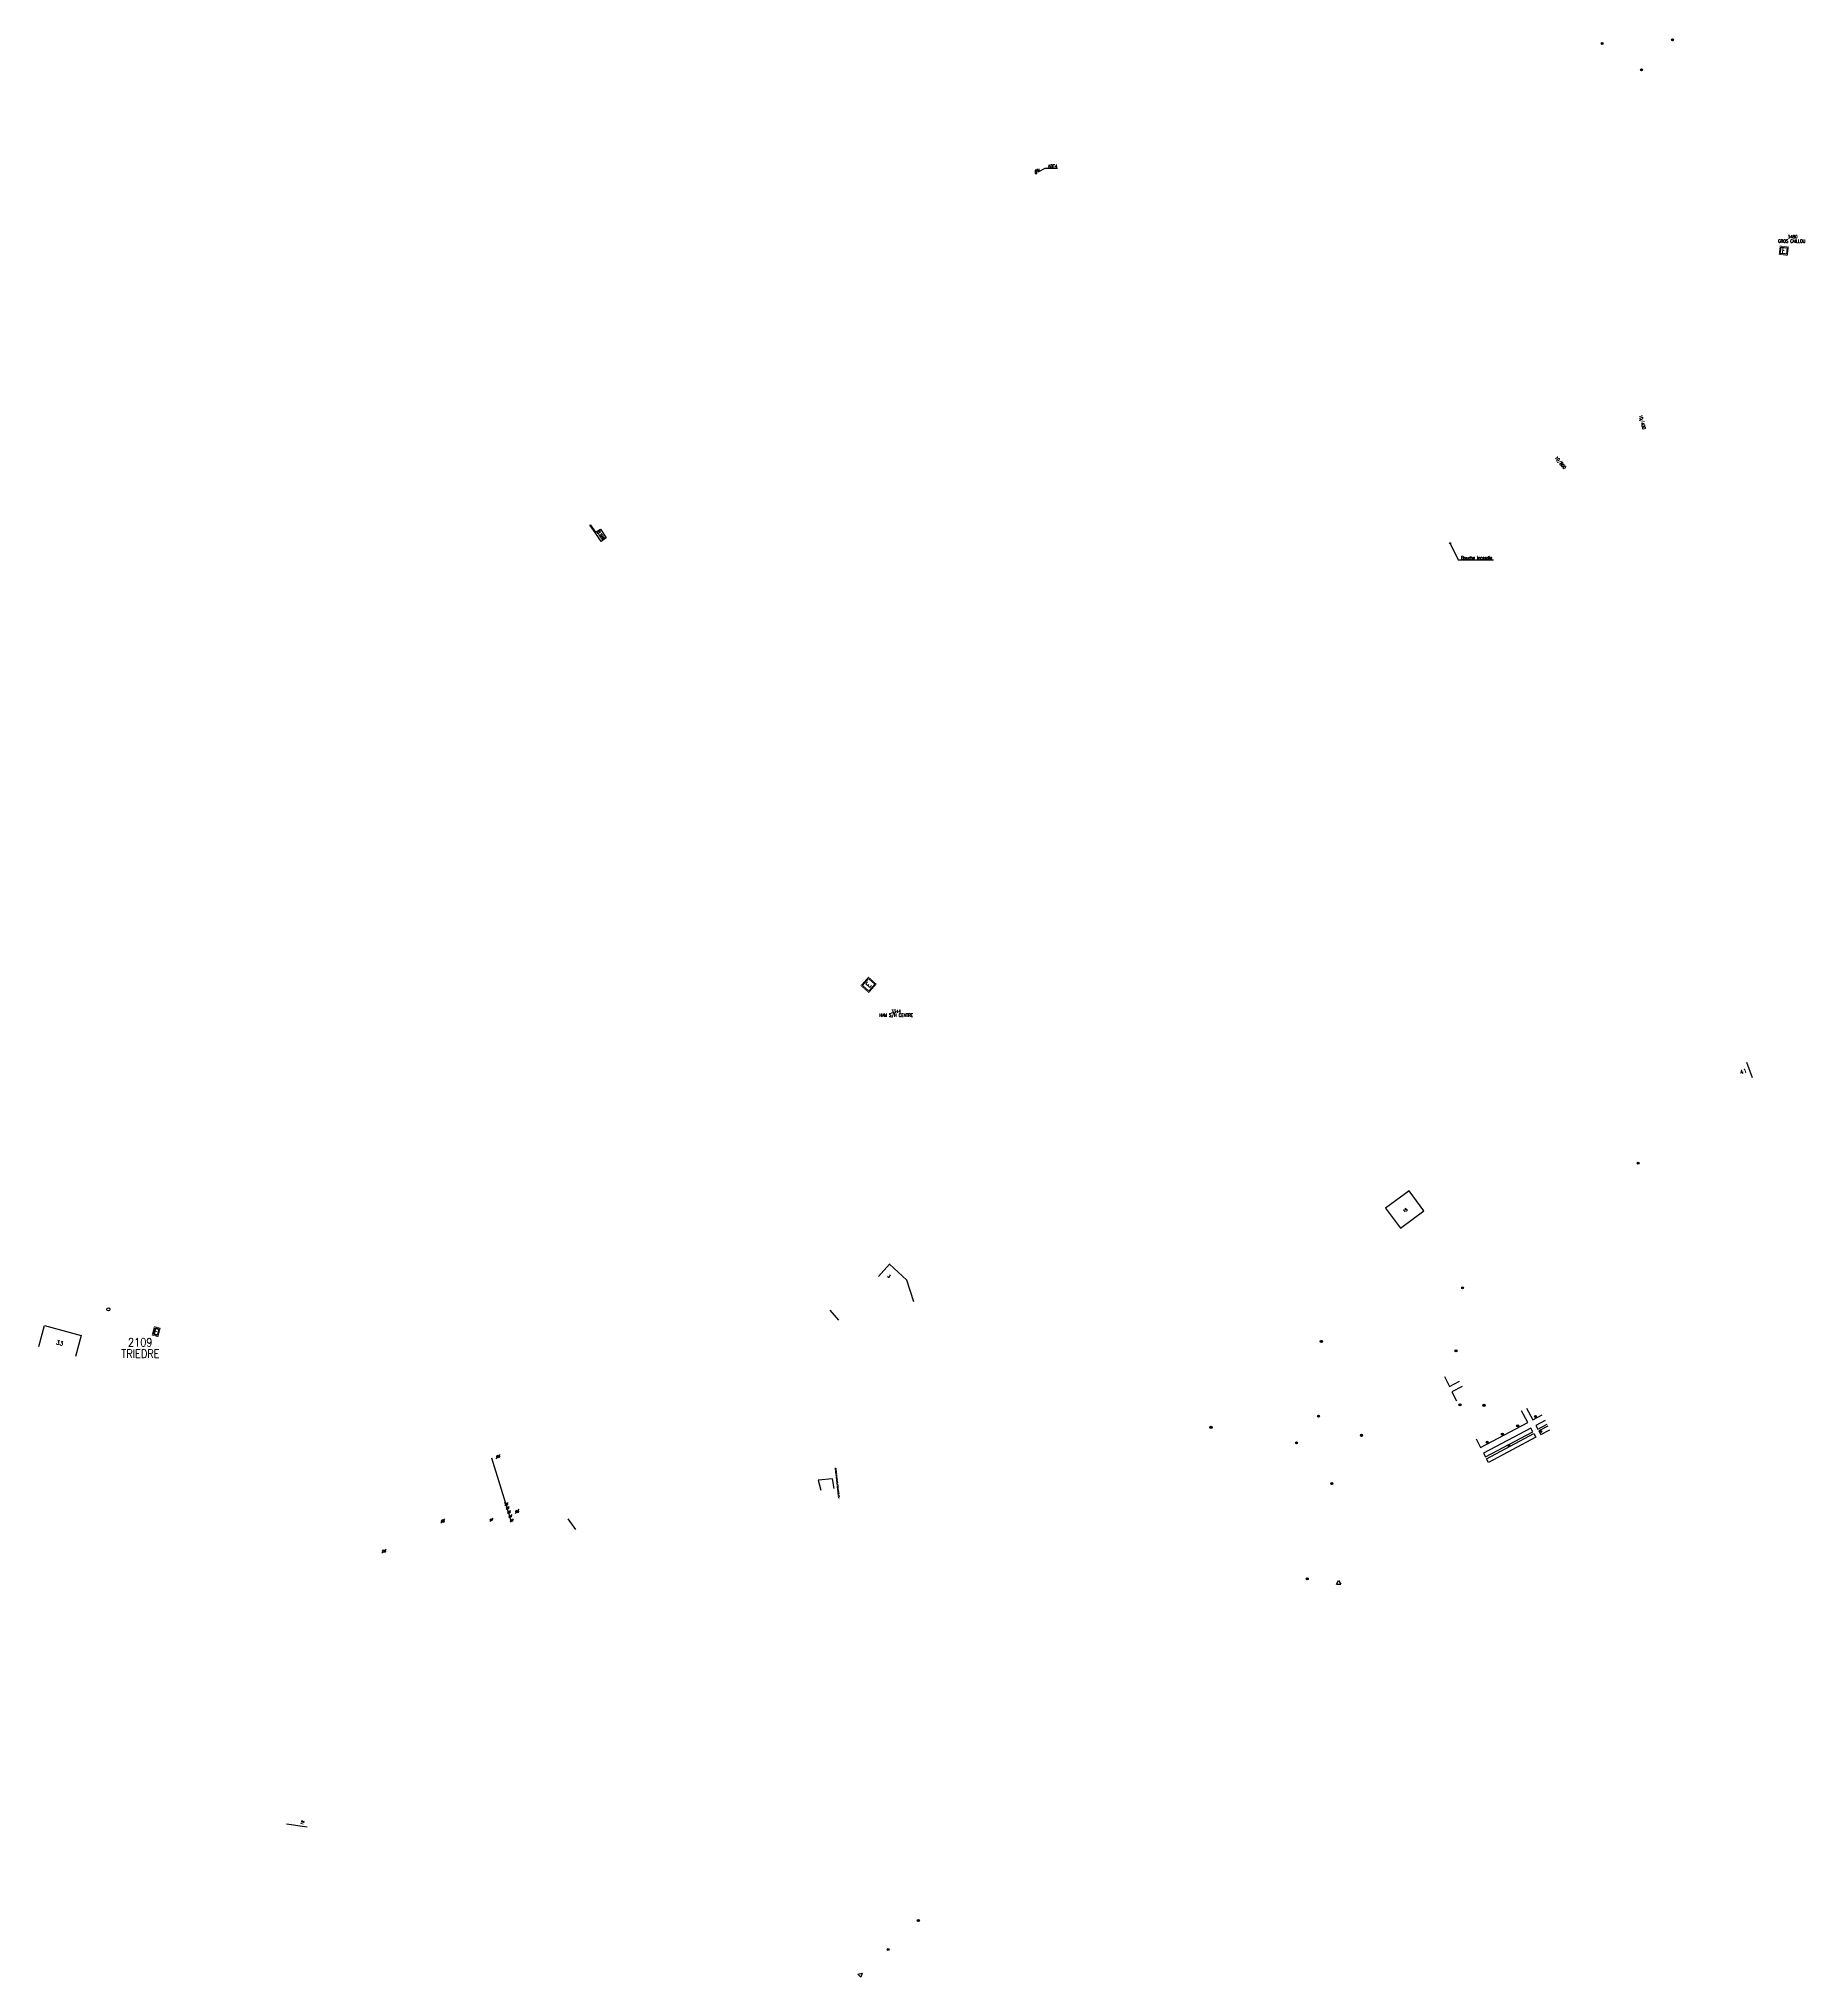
# Model space of a CAD drawing. Header units: millimetres. Extents: x 151046 to 151887, y 112072 to 112996.
import ezdxf
from ezdxf.enums import TextEntityAlignment as Align

# ---------------------------------------------------------------- set-up
doc = ezdxf.new("R2010")
doc.units = ezdxf.units.MM
doc.linetypes.add('DASHED', pattern=[0.75, 0.5, -0.25])
doc.layers.get('0').update_dxf_attribs({"linetype": 'CONTINUOUS'})
for name, color, linetype in [('BB01', 7, 'CONTINUOUS'), ('BB02', 7, 'CONTINUOUS'), ('BB06', 7, 'CONTINUOUS'), ('BB08', 7, 'CONTINUOUS'), ('BF 02', 252, 'CONTINUOUS'), ('br 06', 252, 'CONTINUOUS'), ('br02', 7, 'CONTINUOUS'), ('BR12', 7, 'CONTINUOUS'), ('M_200', 7, 'CONTINUOUS'), ('W0008', 7, 'CONTINUOUS'), ('W0100', 7, 'CONTINUOUS'), ('W0112', 1, 'DASHED'), ('W0400', 7, 'CONTINUOUS'), ('W0430', 7, 'CONTINUOUS'), ('W0454', 7, 'CONTINUOUS'), ('W0469', 7, 'CONTINUOUS'), ('W0471', 7, 'CONTINUOUS'), ('W0473', 7, 'CONTINUOUS'), ('W0856', 7, 'CONTINUOUS'), ('W0991', 7, 'CONTINUOUS'), ('W1102', 7, 'CONTINUOUS')]:
    doc.layers.add(name, color=color, linetype=linetype)
doc.styles.add('B_ROMANS', font='ROMANS.shx', dxfattribs={"width": 0.75})
doc.styles.add('M_ROMANS', font='ROMANS.shx', dxfattribs={"width": 0.75})
doc.styles.get("Standard").update_dxf_attribs({"font": 'romans.shx', "width": 0.85})
doc.dimstyles.get("Standard").update_dxf_attribs({"dimtxt": 1.5, "dimasz": 1.2, "dimexe": 0.625, "dimexo": 0.625, "dimgap": 0.25, "dimtad": 1, "dimdec": 1, "dimzin": 0, "dimdsep": 46, "dimtxsty": 'Standard', "dimcen": -0.5, "dimadec": 0, "dimazin": 0, "dimtfac": 1, "dimtdec": 1, "dimtmove": 0, "dimatfit": 3, "dimfxl": 0, "dimtolj": 1, "dimtzin": 0, "dimarcsym": 0})

# ---------------------------------------------------------------- blocks, each defined once
blk = doc.blocks.new('Br0601')
at = {"color": 0, "linetype": 'Continuous'}
blk.add_circle((0, 0), 0.75, dxfattribs=at)
blk = doc.blocks.new('Br1201')
at = {"color": 0, "linetype": 'Continuous'}
for p, q in [((-1, -0.58), (0, 1.15)), ((0, 1.15), (1, -0.58)), ((-1, -0.58), (1, -0.58))]:
    blk.add_line(p, q, dxfattribs=at)
blk = doc.blocks.new('M_200_56')
at = {"color": 0, "linetype": 'Continuous', "const_width": 0.35, "flags": 128}
blk.add_lwpolyline([(2, 2), (2, -2), (-2, -2), (-2, 2)], close=True, dxfattribs=at)
at = {"color": 0, "linetype": 'Continuous'}
blk.add_lwpolyline([(-1.5, 1.5), (1.5, 1.5), (1.5, -1.5), (-1.5, -1.5)], close=True, dxfattribs=at)
at = {"color": 0, "linetype": 'Continuous', "width": 0.85}
blk.add_text('E', height=2.5, dxfattribs=at).set_placement((0, 0), align=Align.MIDDLE_CENTER)
for tag, p in [('NUM', (0, 15.06)), ('NOM', (0, 8.65))]:
    blk.add_attdef(tag, text='', height=4, dxfattribs=at).set_placement(p, align=Align.MIDDLE)
at = {"color": 0, "linetype": 'Continuous', "style": 'M_ROMANS', "width": 0.75, "flags": 3}
for tag, p in [('DEF_COUP', (-0.13, -7.49)), ('DEF_LEG', (-0.13, -4.99)), ('DEF_TYPE', (-0.13, -9.99))]:
    blk.add_attdef(tag, text='', height=1.2, dxfattribs=at).set_placement(p, align=Align.MIDDLE)
blk = doc.blocks.new('BR1209')
at = {"color": 0, "linetype": 'Continuous', "flags": 128}
for points in [[(-0.5, 0), (0.5, 0)], [(0, 0.5), (0, -0.5)]]:
    blk.add_lwpolyline(points, dxfattribs=at)
at = {"color": 0, "linetype": 'Continuous'}
blk.add_circle((0, 0), 0.5, dxfattribs=at)
at = {"color": 0, "linetype": 'Continuous', "style": 'B_ROMANS', "width": 0.75}
blk.add_attdef('NUM', text='', height=1.2, dxfattribs=at).set_placement((0, 2), align=Align.MIDDLE)
at = {"color": 0, "linetype": 'Continuous', "style": 'B_ROMANS', "width": 0.75, "flags": 3}
for tag, p in [('DEF_COUP', (0, -12.5)), ('DEF_TYPE', (0, -15)), ('DEF_LEG', (0, -10))]:
    blk.add_attdef(tag, text='', height=1.2, dxfattribs=at).set_placement(p, align=Align.MIDDLE)
blk = doc.blocks.new('*U5')
at = {"layer": 'M_200', "color": 0, "linetype": 'Continuous', "const_width": 0.35, "flags": 128}
blk.add_lwpolyline([(2.93, 4.16), (2.93, 0), (0, 0), (0, 4.16)], close=True, dxfattribs=at)
at = {"layer": 'M_200', "color": 0, "linetype": 'Continuous'}
blk.add_lwpolyline([(0.5, 3.66), (2.43, 3.66), (2.43, 0.5), (0.5, 0.5)], close=True, dxfattribs=at)
at = {"layer": 'M_200', "insert": (1.46, 2.08), "char_height": 2.5, "width": 2.928, "attachment_point": 5}
blk.add_mtext('E', dxfattribs=at)
at = {"layer": 'M_200', "color": 0, "linetype": 'Continuous', "width": 0.85}
for tag, p in [('NUM', (2, 17.06)), ('NOM', (2, 10.65))]:
    blk.add_attdef(tag, text='', height=4, dxfattribs=at).set_placement(p, align=Align.MIDDLE)
at = {"layer": 'M_200', "color": 0, "linetype": 'Continuous', "style": 'M_ROMANS', "width": 0.75, "flags": 3}
for tag, p in [('DEF_COUP', (1.87, -5.49)), ('DEF_TYPE', (1.87, -7.99)), ('DEF_LEG', (1.87, -2.99))]:
    blk.add_attdef(tag, text='', height=1.2, dxfattribs=at).set_placement(p, align=Align.MIDDLE)
blk = doc.blocks.new('T400')
for p, q in [((-0.15, 0.3), (0.15, 0.3)), ((-0.15, -0.25), (-0.15, 0.3)), ((-0.15, 0.15), (0.15, 0.15)), ((-0.15, 0), (0.15, 0)), ((0.15, 0.3), (0.15, -0.25)), ((-0.15, -0.15), (0.15, -0.15)), ((-0.15, -0.25), (-0.15, -0.3)), ((-0.15, -0.3), (0.15, -0.3)), ((0.15, -0.3), (0.15, -0.25))]:
    blk.add_line(p, q)
blk = doc.blocks.new('T454')
for p, q in [((-0.25, 0.25), (0.25, -0.25)), ((-0.25, -0.25), (0.25, 0.25)), ((0.75, 0.75), (0.375, 0.375)), ((-0.375, -0.375), (-0.75, -0.75))]:
    blk.add_line(p, q)
blk.add_ellipse((0, 0), major_axis=(0.354, 0.354), ratio=1, start_param=5.497787143782138, end_param=11.78097245096172)
blk = doc.blocks.new('T473')
for p, q in [((-0.166667, 0.166667), (0.166667, -0.166667)), ((-0.166667, -0.166667), (0.166667, 0.166667)), ((0.500001, 0.500001), (1.000002, 1.000002)), ((-1.000002, -1.000002), (-0.500001, -0.500001))]:
    blk.add_line(p, q)
blk.add_ellipse((0, 0), major_axis=(0.471405, 0.471405), ratio=1, start_param=5.4977871438, end_param=11.780972451)
blk = doc.blocks.new('*U10')
at = {"flags": 128}
for points in [[(0.8, 0.8), (-0.8, 0.8)], [(-0.8, 0.8), (-0.8, 0)], [(0.8, 0.8), (-0.8, 0)], [(-0.8, 0), (0.8, 0)], [(0.8, 0), (0.8, 0.8)], [(0.68, -0.24), (1.48, -0.24)], [(0.68, -0.24), (0.68, -1.04)], [(0.68, -0.64), (1.08, -0.64)], [(0.68, -1.04), (1.48, -1.04)]]:
    blk.add_lwpolyline(points, dxfattribs=at)
blk = doc.blocks.new('T469')
at = {"color": 0, "linetype": 'Continuous', "flags": 128}
for points in [[(-0.35, 0.35), (0.35, -0.35)], [(-0.35, -0.35), (0.35, 0.35)]]:
    blk.add_lwpolyline(points, dxfattribs=at)
at = {"color": 0, "linetype": 'Continuous'}
blk.add_circle((0, 0), 0.5, dxfattribs=at)
blk = doc.blocks.new('*U13')
at = {"layer": 'M_200', "color": 0, "linetype": 'Continuous', "const_width": 0.35, "flags": 128}
blk.add_lwpolyline([(5.42, 5.04), (5.42, 0), (0, 0), (0, 5.04)], close=True, dxfattribs=at)
at = {"layer": 'M_200', "color": 0, "linetype": 'Continuous'}
blk.add_lwpolyline([(0.5, 4.54), (4.92, 4.54), (4.92, 0.5), (0.5, 0.5)], close=True, dxfattribs=at)
at = {"layer": 'M_200', "insert": (2.71, 2.52), "char_height": 2.5, "width": 5.4152, "attachment_point": 5}
blk.add_mtext('E', dxfattribs=at)
at = {"layer": 'M_200', "color": 0, "linetype": 'Continuous', "width": 0.85}
for tag, p in [('NUM', (2, 17.06)), ('NOM', (2, 10.65))]:
    blk.add_attdef(tag, text='', height=4, dxfattribs=at).set_placement(p, align=Align.MIDDLE)
at = {"layer": 'M_200', "color": 0, "linetype": 'Continuous', "style": 'M_ROMANS', "width": 0.75, "flags": 3}
for tag, p in [('DEF_COUP', (1.87, -5.49)), ('DEF_TYPE', (1.87, -7.99)), ('DEF_LEG', (1.87, -2.99))]:
    blk.add_attdef(tag, text='', height=1.2, dxfattribs=at).set_placement(p, align=Align.MIDDLE)
blk = doc.blocks.new('T856')
for p, q in [((-0.125, 0), (0.125, 0)), ((0, 0.125), (0, -0.125))]:
    blk.add_line(p, q)
blk.add_ellipse((0, 0), major_axis=(-0.177, 0.177), ratio=1, start_param=3.9269908, end_param=10.2101761)

msp = doc.modelspace()

# ---------------------------------------------------------------- linework, layer by layer
at = {"layer": 'BB01', "color": 252, "flags": 128}
msp.add_lwpolyline([(151311.11, 112760.48), (151313.59, 112762.17), (151316.4, 112758.03), (151313.92, 112756.34)], close=True, dxfattribs=at)
at = {"layer": 'BB01', "color": 252, "linetype": 'Continuous', "flags": 128}
msp.add_lwpolyline([(151045.87, 112372.48), (151048.55, 112382.51), (151066.1, 112377.82), (151063.42, 112367.79)], dxfattribs=at)
at = {"layer": 'BB02', "color": 252, "flags": 128}
msp.add_lwpolyline([(151862.79, 112500.61), (151860.17, 112507.85)], dxfattribs=at)
at = {"layer": 'BF 02', "color": 252, "flags": 128}
for points in [[(151311.11, 112760.48), (151308.75, 112763.95), (151308.88, 112764.42)], [(151311.36, 112760.65), (151309.08, 112764.01), (151309.17, 112764.34)]]:
    msp.add_lwpolyline(points, dxfattribs=at)
at = {"layer": 'br02', "color": 252, "flags": 128}
for points in [[(151715.94, 112358.17), (151718.41, 112353.37), (151723.19, 112355.93)], [(151724.37, 112353.48), (151719.54, 112350.93), (151721.75, 112346.62)], [(151755.1, 112343.16), (151758.09, 112337.55), (151762.5, 112339.9)], [(151731.07, 112328.44), (151733.2, 112324.28), (151755.69, 112336.27), (151752.7, 112341.88)], [(151734.61, 112321.64), (151735.55, 112319.87), (151758.04, 112331.85), (151757.1, 112333.62), (151734.61, 112321.64)], [(151763.91, 112337.25), (151759.5, 112334.9), (151760.44, 112333.13), (151764.85, 112335.48)], [(151765.32, 112334.6), (151760.91, 112332.25), (151761.85, 112330.49), (151766.26, 112332.84)], [(151736.02, 112318.99), (151758.51, 112330.97), (151759.45, 112329.21), (151736.96, 112317.22), (151736.02, 112318.99)]]:
    msp.add_lwpolyline(points, dxfattribs=at)
at = {"layer": 'BR12', "color": 252, "linetype": 'Continuous'}
for p, q in [((151656.79, 112374.94), (151657.79, 112374.94)), ((151657.29, 112375.44), (151657.29, 112374.44)), ((151720.98, 112370.47), (151721.98, 112370.47)), ((151721.48, 112370.97), (151721.48, 112369.97)), ((151722.84, 112344.74), (151723.84, 112344.74)), ((151723.34, 112345.24), (151723.34, 112344.24)), ((151734.33, 112344.46), (151735.33, 112344.46)), ((151734.83, 112344.96), (151734.83, 112343.96)), ((151604.18, 112333.99), (151605.18, 112333.99)), ((151604.68, 112334.49), (151604.68, 112333.49)), ((151655.4, 112339.31), (151656.4, 112339.31)), ((151655.9, 112339.81), (151655.9, 112338.81)), ((151750.45, 112334.94), (151751.28, 112334.38)), ((151751.14, 112335.07), (151750.59, 112334.24)), ((151758.84, 112339.14), (151759.84, 112339.14)), ((151759.34, 112339.64), (151759.34, 112338.64)), ((151644.93, 112326.59), (151645.93, 112326.59)), ((151645.43, 112327.09), (151645.43, 112326.09)), ((151675.93, 112330.16), (151676.93, 112330.16)), ((151676.43, 112330.66), (151676.43, 112329.66)), ((151735.79, 112326.86), (151736.79, 112326.86)), ((151736.29, 112327.36), (151736.29, 112326.36)), ((151743.08, 112330.75), (151744.08, 112330.75)), ((151743.58, 112331.25), (151743.58, 112330.25)), ((151746.19, 112325.26), (151747.19, 112325.26)), ((151746.69, 112325.76), (151746.69, 112324.76)), ((151761.34, 112332.01), (151762.34, 112332.01)), ((151761.84, 112332.51), (151761.84, 112331.51)), ((151661.81, 112307.15), (151662.81, 112307.15)), ((151662.31, 112307.65), (151662.31, 112306.65)), ((151650.07, 112261.77), (151651.07, 112261.77)), ((151650.57, 112262.27), (151650.57, 112261.27))]:
    msp.add_line(p, q, dxfattribs=at)
for centre in [(151657.29, 112374.94), (151721.48, 112370.47), (151723.34, 112344.74), (151734.83, 112344.46), (151604.68, 112333.99), (151655.89, 112339.31), (151750.87, 112334.66), (151759.34, 112339.14), (151645.42, 112326.59), (151676.43, 112330.16), (151736.29, 112326.86), (151743.58, 112330.75), (151746.69, 112325.26), (151761.84, 112332.01), (151662.31, 112307.15), (151650.57, 112261.77)]:
    msp.add_circle(centre, 0.5, dxfattribs=at)
at = {"layer": 'W0008', "color": 252, "flags": 128}
msp.add_lwpolyline([(151271.14, 112289.37), (151261.77, 112319.33)], dxfattribs=at)
at = {"layer": 'W0100', "color": 252}
for points in [[(151694.95, 112428.89), (151706.14, 112437.13), (151699.07, 112446.73), (151687.87, 112438.49), (151694.95, 112428.89)], [(151427.19, 112385.05), (151423.2, 112389.76)]]:
    msp.add_lwpolyline(points, dxfattribs=at)
at = {"layer": 'W0100', "color": 252, "flags": 128}
msp.add_lwpolyline([(151462.95, 112393.73), (151459.72, 112404.14), (151459.72, 112404.14), (151451.35, 112411.71), (151446.14, 112405.94)], dxfattribs=at)
at = {"layer": 'W0112', "color": 252, "flags": 128}
msp.add_lwpolyline([(151451.35, 112411.71), (151451.55, 112412.11)], dxfattribs=at)
at = {"layer": 'W0112', "color": 252}
for points in [[(151427.44, 112300.3), (151427.24, 112300.26), (151425.63, 112314.63)], [(151427.51, 112300.62), (151425.93, 112314.67)]]:
    msp.add_lwpolyline(points, dxfattribs=at)
at = {"layer": 'W1102', "color": 252, "flags": 128}
for points in [[(151424.96, 112304.88), (151424.23, 112309.45), (151417.44, 112308.81), (151417.44, 112308.81), (151418.62, 112303.97)], [(151298.02, 112290.38), (151301.67, 112285.25)], [(151163.89, 112144.98), (151173.78, 112143.51)]]:
    msp.add_lwpolyline(points, dxfattribs=at)

# ---------------------------------------------------------------- block references
at = {"layer": 'br 06', "color": 252}
msp.add_blockref('Br0601', (151079.03, 112390.24), dxfattribs=at)
at = {"layer": 'BR12', "color": 252}
for name, p in [('BR1209', (151791.17, 112993.68)), ('BR1209', (151824.67, 112995.42)), ('BR1209', (151809.87, 112981.08)), ('Br1201', (151665.51, 112259.82))]:
    msp.add_blockref(name, p, dxfattribs=at)
for name, p, rotation in [('BR1209', (151465.17, 112098.89), 43.57002777724306), ('BR1209', (151450.78, 112085.05), 44.01425318005968), ('Br1201', (151437.51, 112072.94), 315.1794852113344)]:
    msp.add_blockref(name, p, dxfattribs=dict(at, rotation=rotation))
at = {"layer": 'M_200'}
ref = msp.add_blockref('M_200_56', (151877.72, 112894.9), dxfattribs=dict(at, rotation=353.0217588208028))
ref.add_attrib('NUM', '3480', dxfattribs={"layer": '0', "color": 0, "linetype": 'Continuous', "height": 1.5, "width": 0.85}).set_placement((151881.91, 112901.55), align=Align.MIDDLE)
ref.add_attrib('NOM', 'GROS CAILLOU', dxfattribs={"layer": '0', "color": 0, "linetype": 'Continuous', "height": 1.5, "width": 0.85}).set_placement((151881.54, 112899.46), align=Align.MIDDLE)
ref = msp.add_blockref('*U13', (151441.55, 112541.22), dxfattribs=dict(at, rotation=48.61330611362436))
ref.add_attrib('NUM', '3344', dxfattribs={"color": 0, "linetype": 'Continuous', "height": 1.5, "width": 0.85}).set_placement((151454.52, 112532.26), align=Align.MIDDLE)
ref.add_attrib('NOM', 'HAM S/H CENTRE', dxfattribs={"color": 0, "linetype": 'Continuous', "height": 1.5, "width": 0.85}).set_placement((151454.59, 112530.37), align=Align.MIDDLE)
ref = msp.add_blockref('*U5', (151099.89, 112377.96), dxfattribs=dict(at, rotation=345.266404144251))
ref.add_attrib('NUM', '2109', dxfattribs={"color": 0, "linetype": 'Continuous', "height": 4, "width": 0.85}).set_placement((151094.22, 112374.47), align=Align.MIDDLE)
ref.add_attrib('NOM', 'TRIEDRE', dxfattribs={"color": 0, "linetype": 'Continuous', "height": 4, "width": 0.85}).set_placement((151094.31, 112369.04), align=Align.MIDDLE)
at = {"layer": 'W0400', "rotation": 17.35890193738052}
msp.add_blockref('T400', (151268.26, 112297.87), dxfattribs=at)
at = {"layer": 'W0430', "rotation": 87.19209032929014}
msp.add_blockref('*U10', (151521.67, 112932.43), dxfattribs=at)
at = {"layer": 'W0454'}
for p in [(151268.84, 112297.25), (151269.4, 112295.56), (151270.02, 112293.59), (151270.64, 112291.59), (151271.28, 112289.56)]:
    msp.add_blockref('T454', p, dxfattribs=at)
at = {"layer": 'W0454', "color": 253}
msp.add_blockref('T454', (151261.57, 112289.89), dxfattribs=at)
at = {"layer": 'W0469', "color": 252}
for p in [(151808.28, 112459.9), (151724.59, 112400.47)]:
    msp.add_blockref('T469', p, dxfattribs=at)
at = {"layer": 'W0473'}
for p in [(151264.87, 112320.02), (151238.49, 112289.29), (151273.91, 112293.89), (151210.45, 112274.95)]:
    msp.add_blockref('T473', p, dxfattribs=at)
at = {"layer": 'W0856'}
msp.add_blockref('T856', (151718.65, 112755.39), dxfattribs=at)

# ---------------------------------------------------------------- texts
at = {"layer": 'BB06', "color": 252}
for s, rotation, p in [('41', 19.38078, (151858.48, 112503.6)), ('33', 345.26641, (151055.81, 112374.24))]:
    msp.add_text(s, height=2, rotation=rotation, dxfattribs=at).set_placement(p, align=Align.MIDDLE)
at = {"layer": 'BB08', "color": 252, "width": 0.5}
msp.add_text('EL3559', height=1.5, rotation=304.69013, dxfattribs=at).set_placement((151313.87, 112759.25), align=Align.MIDDLE)
at = {"layer": 'W0430', "color": 252, "linetype": 'Continuous', "insert": (151527.06, 112934.45), "char_height": 1.5, "attachment_point": 7}
msp.add_mtext('\\A1;ABT4', dxfattribs=at)
at = {"layer": 'W0471', "linetype": 'Continuous', "width": 0.85}
for s, rotation, p in [('10/400', 284.87561, (151810.31, 112813.17)), ('10/800', 309.38172, (151771.28, 112793.86))]:
    msp.add_text(s, height=1.5, rotation=rotation, dxfattribs=at).set_placement(p, align=Align.MIDDLE_CENTER)
at = {"layer": 'W0856', "color": 252, "insert": (151723.93, 112747.75), "char_height": 1.5, "attachment_point": 7}
msp.add_mtext('\\A1;Bouche incendie', dxfattribs=at)
at = {"layer": 'W0991', "color": 252}
for s, rotation, p in [('15', 33.46358, (151696.71, 112436.3)), ('19', 69.60099, (151171.75, 112144.28))]:
    msp.add_text(s, height=1.25, rotation=rotation, dxfattribs=at).set_placement(p)
msp.add_text('3', height=1.25, rotation=315.69356, dxfattribs=at).set_placement((151451.24, 112406), align=Align.MIDDLE)

# ---------------------------------------------------------------- leaders
at = {"layer": 'W0430', "color": 252, "linetype": 'Continuous', "annotation_type": 0, "has_hookline": 1, "hookline_direction": 0, "text_width": 4.37}
msp.add_leader([(151522.34, 112932.44), (151525.61, 112934.2), (151526.81, 112934.2)], dimstyle='Standard', override={"dimgap": 0.25, "dimtad": 1}, dxfattribs=at)
at = {"layer": 'W0856', "color": 252, "annotation_type": 0, "has_hookline": 1, "hookline_direction": 0, "text_width": 15.48}
msp.add_leader([(151718.85, 112754.97), (151722.48, 112747.5), (151723.68, 112747.5)], dimstyle='Standard', dxfattribs=at)

doc.saveas('drawing.dxf')
